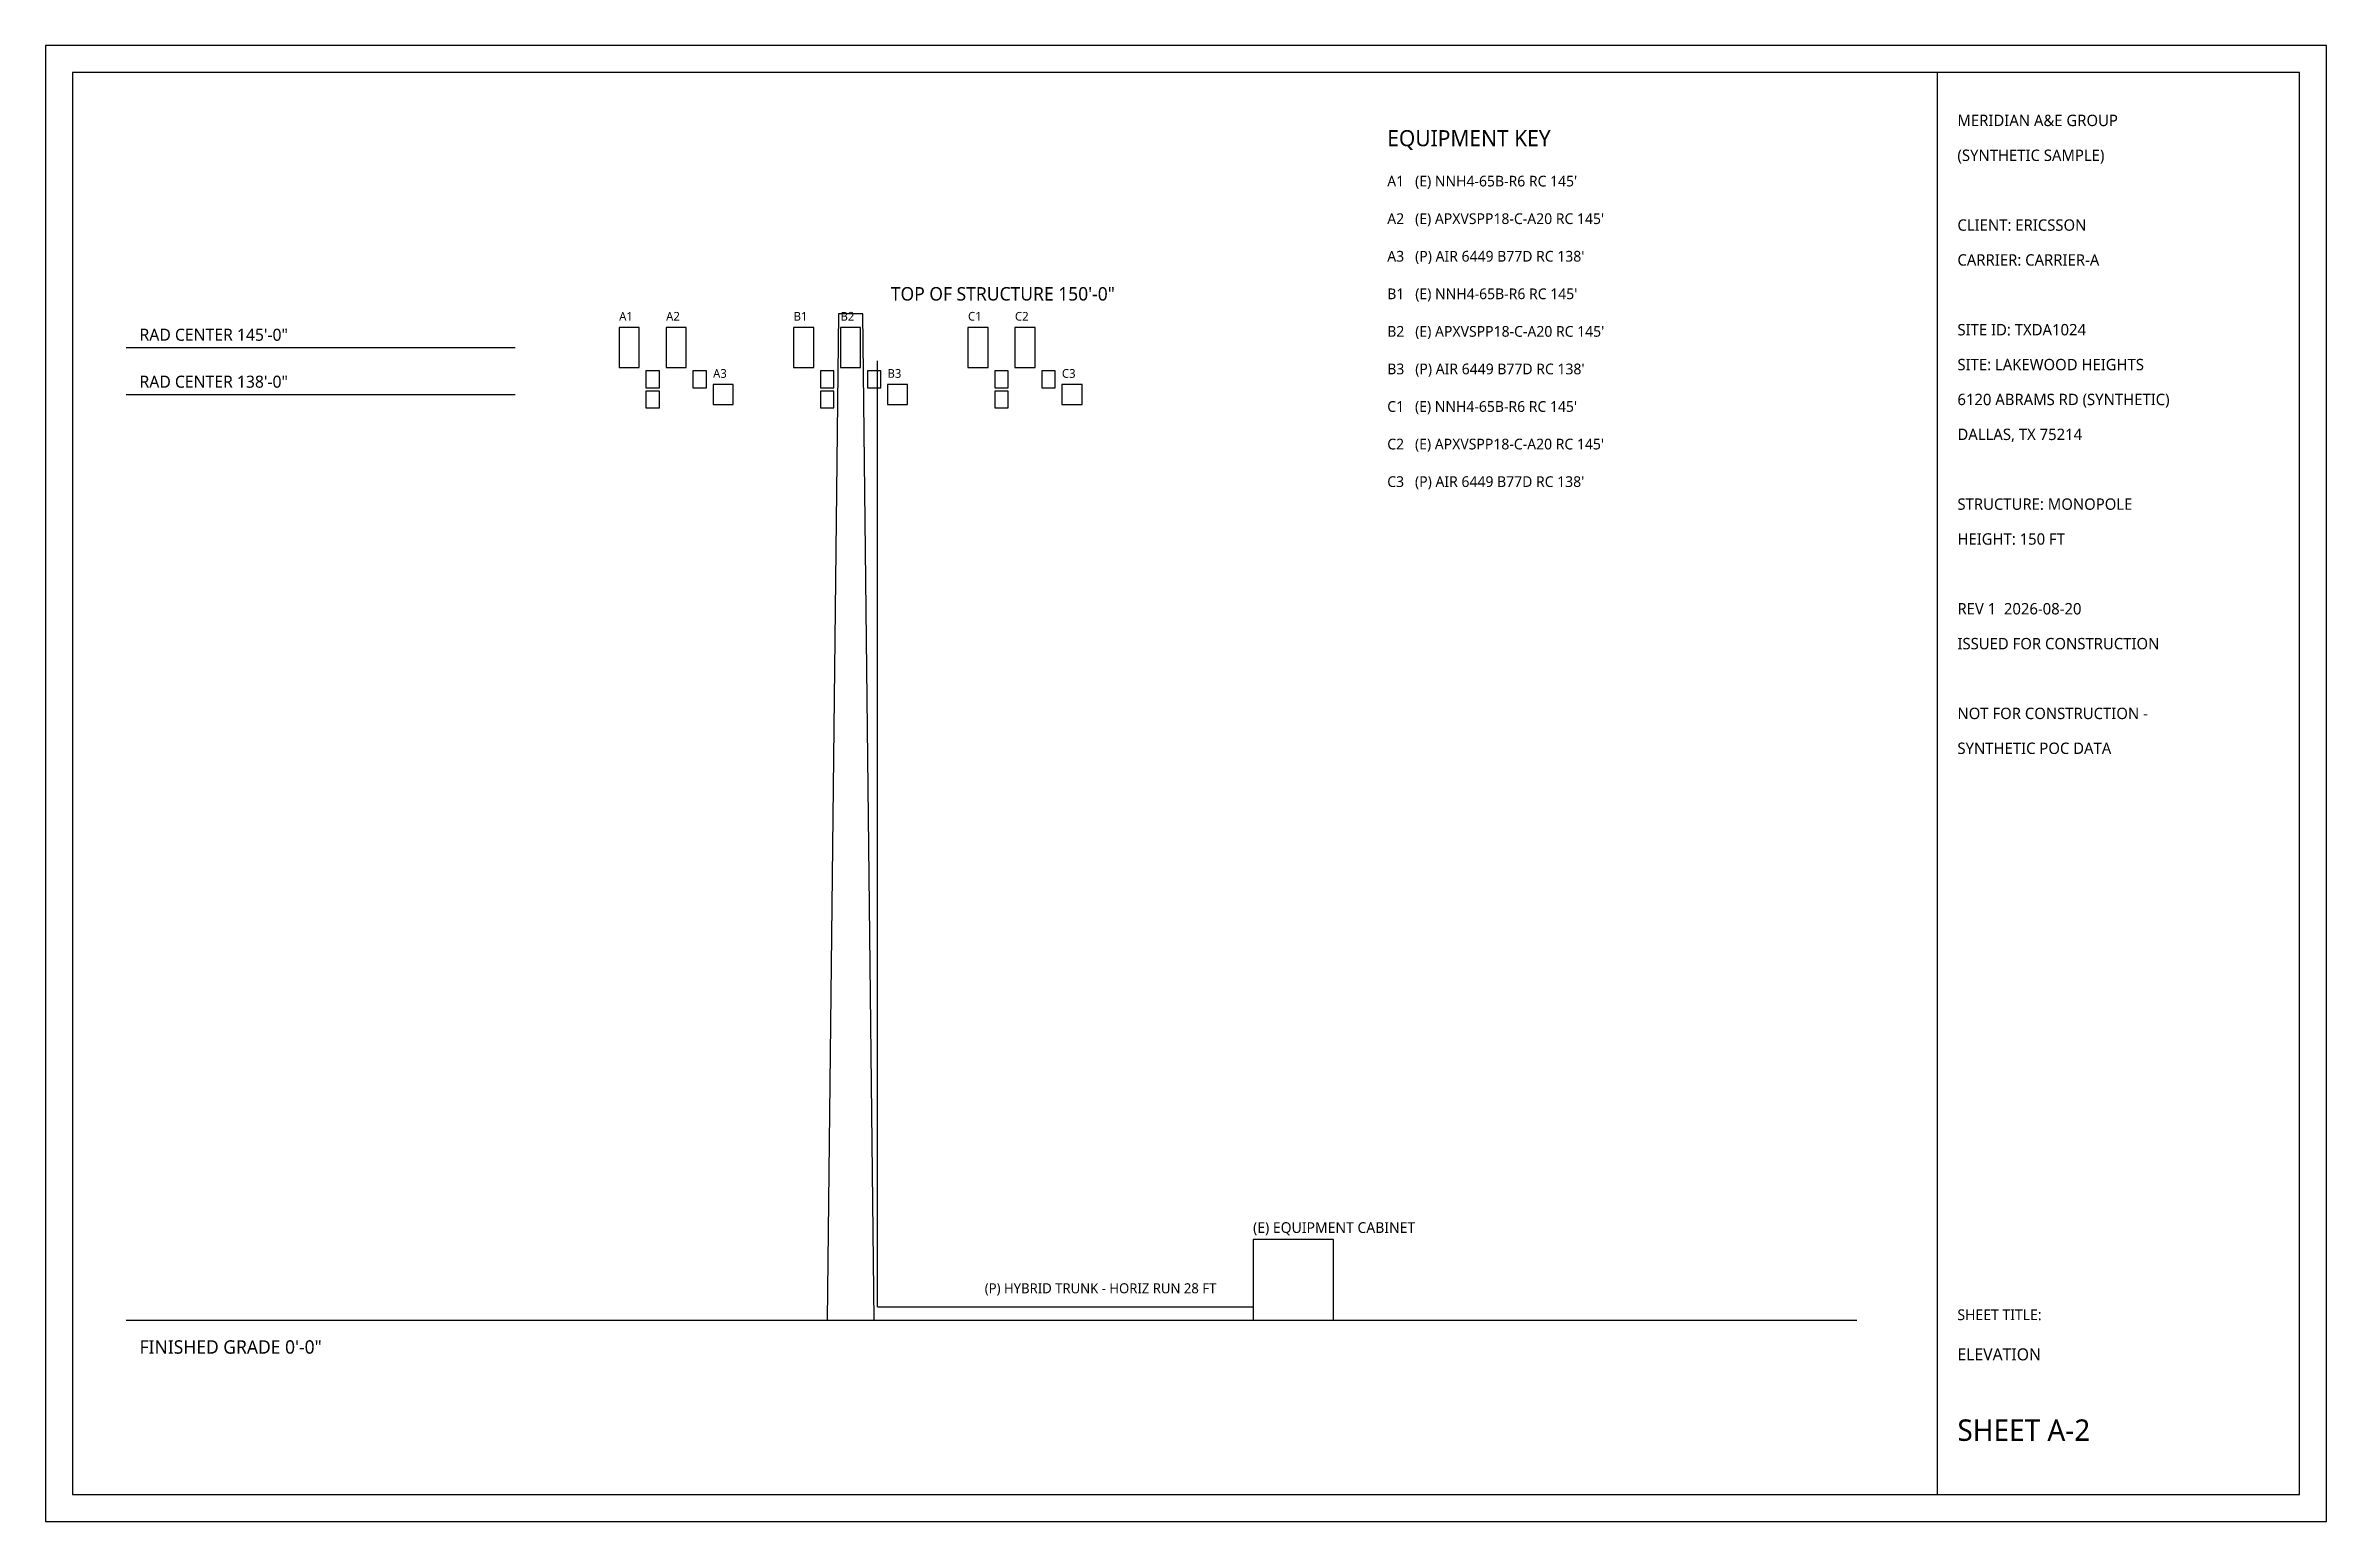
# Model space of a CAD drawing. Extents: x 0 to 1940, y 0 to 220.
# Drawn here: x 400 to 740, y 0 to 220 of the extents above; entities that cross this region are included whole.
import ezdxf

# ---------------------------------------------------------------- set-up
doc = ezdxf.new("R2010")
doc.units = 0
for name, color, linetype in [('A-ANT-EXIST', 8, 'Continuous'), ('A-ANT-NEW', 1, 'Continuous'), ('A-BORDER', 7, 'Continuous'), ('A-CABLE', 3, 'Continuous'), ('A-DIM', 4, 'Continuous'), ('A-RRU-EXIST', 8, 'Continuous'), ('A-STRUCT', 7, 'Continuous'), ('A-TEXT', 7, 'Continuous'), ('A-TITLE', 7, 'Continuous')]:
    doc.layers.add(name, color=color, linetype=linetype)
doc.styles.add('OpenSans', font='OpenSans-Regular.ttf')

msp = doc.modelspace()

# ---------------------------------------------------------------- texts
at = {"layer": 'A-CABLE', "style": 'OpenSans'}
msp.add_text('(P) HYBRID TRUNK - HORIZ RUN 28 FT', height=1.5, dxfattribs=at).set_placement((540, 34))
at = {"layer": 'A-DIM', "style": 'OpenSans'}
for s, height, p in [('TOP OF STRUCTURE 150\'-0"', 2, (526, 182)), ('RAD CENTER 145\'-0"', 1.8, (414, 176)), ('RAD CENTER 138\'-0"', 1.8, (414, 169))]:
    msp.add_text(s, height=height, dxfattribs=at).set_placement(p)
at = {"layer": 'A-TEXT', "style": 'OpenSans'}
for s, height, p in [('EQUIPMENT KEY', 2.4, (600, 205)), ("A1   (E) NNH4-65B-R6 RC 145'", 1.6, (600, 199)), ("A2   (E) APXVSPP18-C-A20 RC 145'", 1.6, (600, 193.4)), ("A3   (P) AIR 6449 B77D RC 138'", 1.6, (600, 187.8)), ("B1   (E) NNH4-65B-R6 RC 145'", 1.6, (600, 182.2)), ('A1', 1.3, (485.5, 179)), ('A2', 1.3, (492.5, 179)), ('B1', 1.3, (511.5, 179)), ('B2', 1.3, (518.5, 179)), ('C1', 1.3, (537.5, 179)), ('C2', 1.3, (544.5, 179)), ("B2   (E) APXVSPP18-C-A20 RC 145'", 1.6, (600, 176.6)), ('A3', 1.3, (499.5, 170.48)), ('B3', 1.3, (525.5, 170.48)), ('C3', 1.3, (551.5, 170.48)), ("B3   (P) AIR 6449 B77D RC 138'", 1.6, (600, 171)), ("C1   (E) NNH4-65B-R6 RC 145'", 1.6, (600, 165.4)), ("C2   (E) APXVSPP18-C-A20 RC 145'", 1.6, (600, 159.8)), ("C3   (P) AIR 6449 B77D RC 138'", 1.6, (600, 154.2)), ('(E) EQUIPMENT CABINET', 1.6, (580, 43)), ('FINISHED GRADE 0\'-0"', 2, (414, 25))]:
    msp.add_text(s, height=height, dxfattribs=at).set_placement(p)
at = {"layer": 'A-TITLE', "style": 'OpenSans'}
for s, height, p in [('MERIDIAN A&E GROUP', 1.7, (685, 208)), ('(SYNTHETIC SAMPLE)', 1.7, (685, 202.8)), ('CLIENT: ERICSSON', 1.7, (685, 192.4)), ('CARRIER: CARRIER-A', 1.7, (685, 187.2)), ('SITE ID: TXDA1024', 1.7, (685, 176.8)), ('SITE: LAKEWOOD HEIGHTS', 1.7, (685, 171.6)), ('6120 ABRAMS RD (SYNTHETIC)', 1.7, (685, 166.4)), ('DALLAS, TX 75214', 1.7, (685, 161.2)), ('STRUCTURE: MONOPOLE', 1.7, (685, 150.8)), ('HEIGHT: 150 FT', 1.7, (685, 145.6)), ('REV 1  2026-08-20', 1.7, (685, 135.2)), ('ISSUED FOR CONSTRUCTION', 1.7, (685, 130)), ('NOT FOR CONSTRUCTION -', 1.7, (685, 119.6)), ('SYNTHETIC POC DATA', 1.7, (685, 114.4)), ('SHEET TITLE:', 1.6, (685, 30)), ('ELEVATION', 1.8, (685, 24)), ('SHEET A-2', 3.2, (685, 12))]:
    msp.add_text(s, height=height, dxfattribs=at).set_placement(p)

# ---------------------------------------------------------------- linework, layer by layer
at = {"layer": 'A-ANT-EXIST'}
for points in [[(485.5, 172), (488.5, 172), (488.5, 178), (485.5, 178)], [(492.5, 172), (495.5, 172), (495.5, 178), (492.5, 178)], [(511.5, 172), (514.5, 172), (514.5, 178), (511.5, 178)], [(518.5, 172), (521.5, 172), (521.5, 178), (518.5, 178)], [(537.5, 172), (540.5, 172), (540.5, 178), (537.5, 178)], [(544.5, 172), (547.5, 172), (547.5, 178), (544.5, 178)]]:
    msp.add_lwpolyline(points, close=True, dxfattribs=at)
at = {"layer": 'A-ANT-NEW'}
for points in [[(499.5, 166.52), (502.5, 166.52), (502.5, 169.48), (499.5, 169.48)], [(525.5, 166.52), (528.5, 166.52), (528.5, 169.48), (525.5, 169.48)], [(551.5, 166.52), (554.5, 166.52), (554.5, 169.48), (551.5, 169.48)]]:
    msp.add_lwpolyline(points, close=True, dxfattribs=at)
at = {"layer": 'A-BORDER'}
for points in [[(400, 0), (740, 0), (740, 220), (400, 220)], [(404, 4), (736, 4), (736, 216), (404, 216)]]:
    msp.add_lwpolyline(points, close=True, dxfattribs=at)
at = {"layer": 'A-CABLE'}
for q in [(524, 173), (580, 32)]:
    msp.add_line((524, 32), q, dxfattribs=at)
at = {"layer": 'A-DIM'}
for p, q in [((412, 175), (470, 175)), ((412, 168), (470, 168))]:
    msp.add_line(p, q, dxfattribs=at)
at = {"layer": 'A-RRU-EXIST'}
for points in [[(489.5, 169), (491.5, 169), (491.5, 171.5), (489.5, 171.5)], [(496.5, 169), (498.5, 169), (498.5, 171.5), (496.5, 171.5)], [(515.5, 169), (517.5, 169), (517.5, 171.5), (515.5, 171.5)], [(522.5, 169), (524.5, 169), (524.5, 171.5), (522.5, 171.5)], [(541.5, 169), (543.5, 169), (543.5, 171.5), (541.5, 171.5)], [(548.5, 169), (550.5, 169), (550.5, 171.5), (548.5, 171.5)], [(489.5, 166), (491.5, 166), (491.5, 168.5), (489.5, 168.5)], [(515.5, 166), (517.5, 166), (517.5, 168.5), (515.5, 168.5)], [(541.5, 166), (543.5, 166), (543.5, 168.5), (541.5, 168.5)]]:
    msp.add_lwpolyline(points, close=True, dxfattribs=at)
at = {"layer": 'A-STRUCT'}
msp.add_line((412, 30), (670, 30), dxfattribs=at)
for points in [[(516.5, 30), (523.5, 30), (521.8, 180), (518.2, 180)], [(580, 30), (592, 30), (592, 42), (580, 42)]]:
    msp.add_lwpolyline(points, close=True, dxfattribs=at)
at = {"layer": 'A-TITLE'}
msp.add_lwpolyline([(682, 4), (736, 4), (736, 216), (682, 216)], close=True, dxfattribs=at)

msp.set_redraw_order([(e.dxf.handle, doc.entitydb.next_handle()) for e in msp.query("TEXT MTEXT ATTDEF DIMENSION ARC_DIMENSION")])  # texts and dimensions are drawn at this point

doc.saveas('drawing.dxf')
